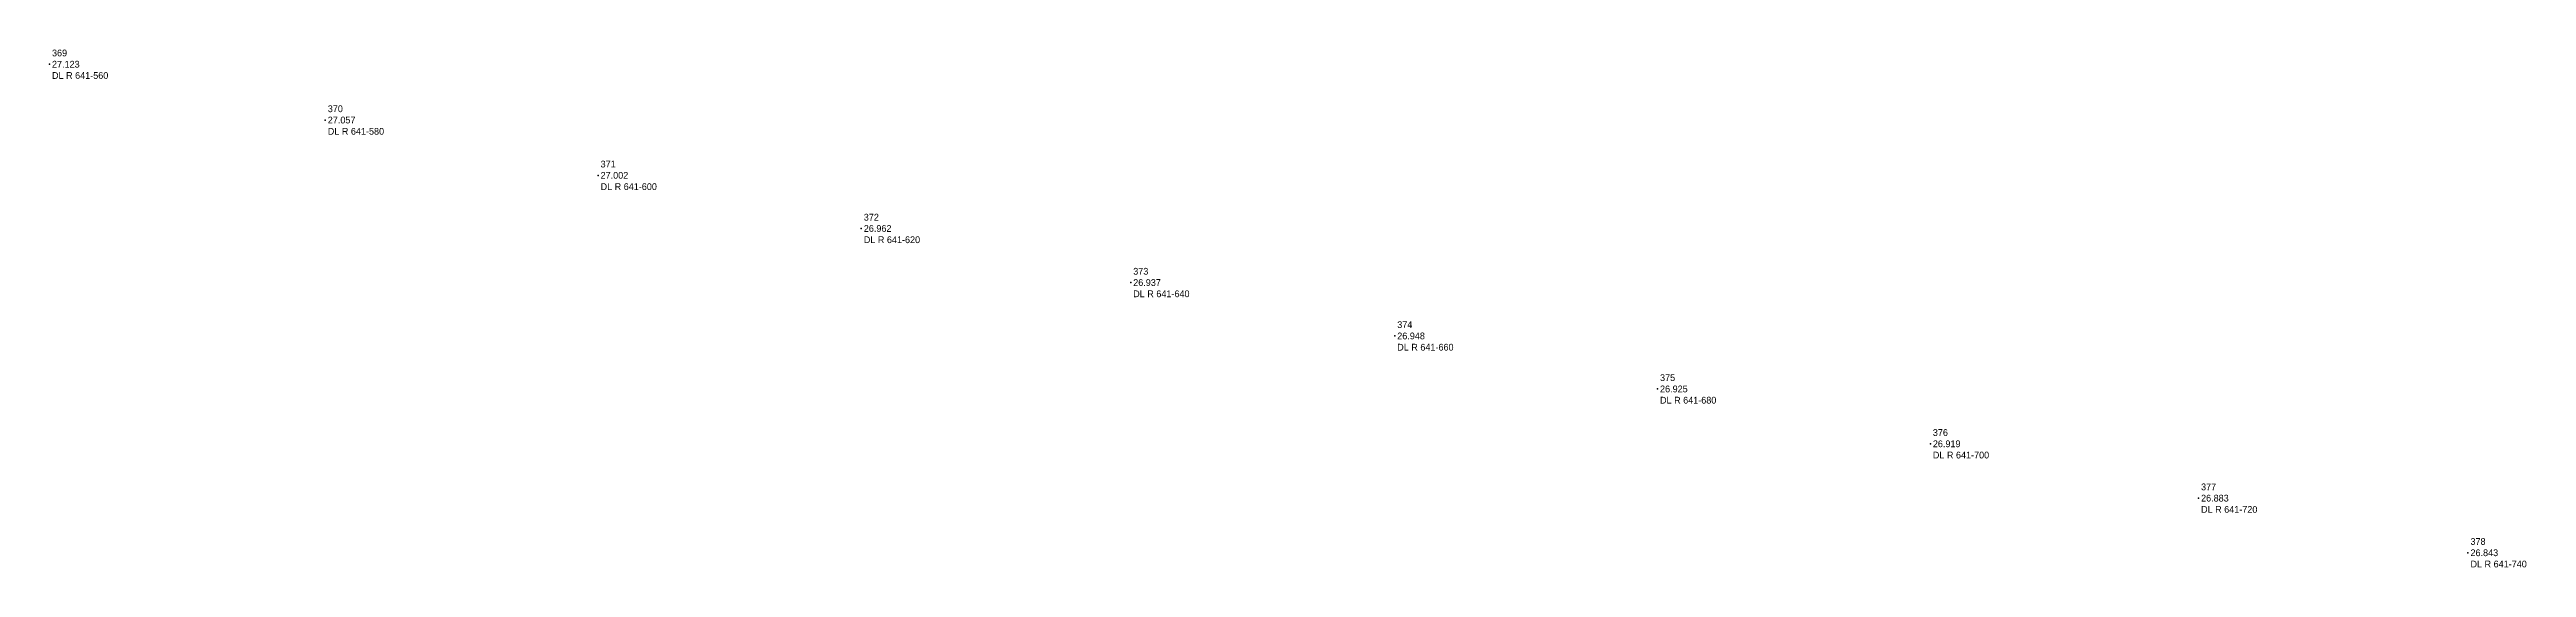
# Model space of a CAD drawing. Header units: metres. Extents: x 169978 to 830021, y 964681 to 1014880.
# Drawn here: x 175187 to 175370.1, y 976108.5 to 976146.9 of the extents above; entities that cross this region are included whole.
import ezdxf

# ---------------------------------------------------------------- set-up
doc = ezdxf.new("R2010")
doc.units = ezdxf.units.M

msp = doc.modelspace()

# ---------------------------------------------------------------- texts
at = {"layer": 'MEJ TO TN CH635-600 TOCH647-200_Survey', "char_height": 0.5, "width": 6.5, "attachment_point": 4}
for s, insert in [(' 369\\P 27.123\\P DL R 641-560', (175186.99, 976145.77, 27.12)), (' 370\\P 27.057\\P DL R 641-580', (175207.38, 976141.64, 27.06)), (' 371\\P 27.002\\P DL R 641-600', (175227.55, 976137.55, 27)), (' 372\\P 26.962\\P DL R 641-620', (175247.01, 976133.62, 26.96)), (' 373\\P 26.937\\P DL R 641-640', (175266.93, 976129.62, 26.94)), (' 374\\P 26.948\\P DL R 641-660', (175286.45, 976125.67, 26.95)), (' 375\\P 26.925\\P DL R 641-680', (175305.88, 976121.75, 26.93)), (' 376\\P 26.919\\P DL R 641-700', (175326.05, 976117.69, 26.92)), (' 377\\P 26.883\\P DL R 641-720', (175345.88, 976113.67, 26.88)), (' 378\\P 26.843\\P DL R 641-740', (175365.8, 976109.63, 26.84))]:
    msp.add_mtext(s, dxfattribs=dict(at, insert=insert))

# ---------------------------------------------------------------- linework, layer by layer
at = {"layer": 'MEJ TO TN CH635-600 TOCH647-200_Survey'}
for p in [(175186.99, 976145.77, 27.12), (175207.38, 976141.64, 27.06), (175227.55, 976137.55, 27), (175247.01, 976133.62, 26.96), (175266.93, 976129.62, 26.94), (175286.45, 976125.67, 26.95), (175305.88, 976121.75, 26.93), (175326.05, 976117.69, 26.92), (175345.88, 976113.67, 26.88), (175365.8, 976109.63, 26.84)]:
    msp.add_point(p, dxfattribs=at)

msp.set_redraw_order([(e.dxf.handle, doc.entitydb.next_handle()) for e in msp.query("TEXT MTEXT ATTDEF DIMENSION ARC_DIMENSION")])  # texts and dimensions are drawn at this point

doc.saveas('drawing.dxf')
